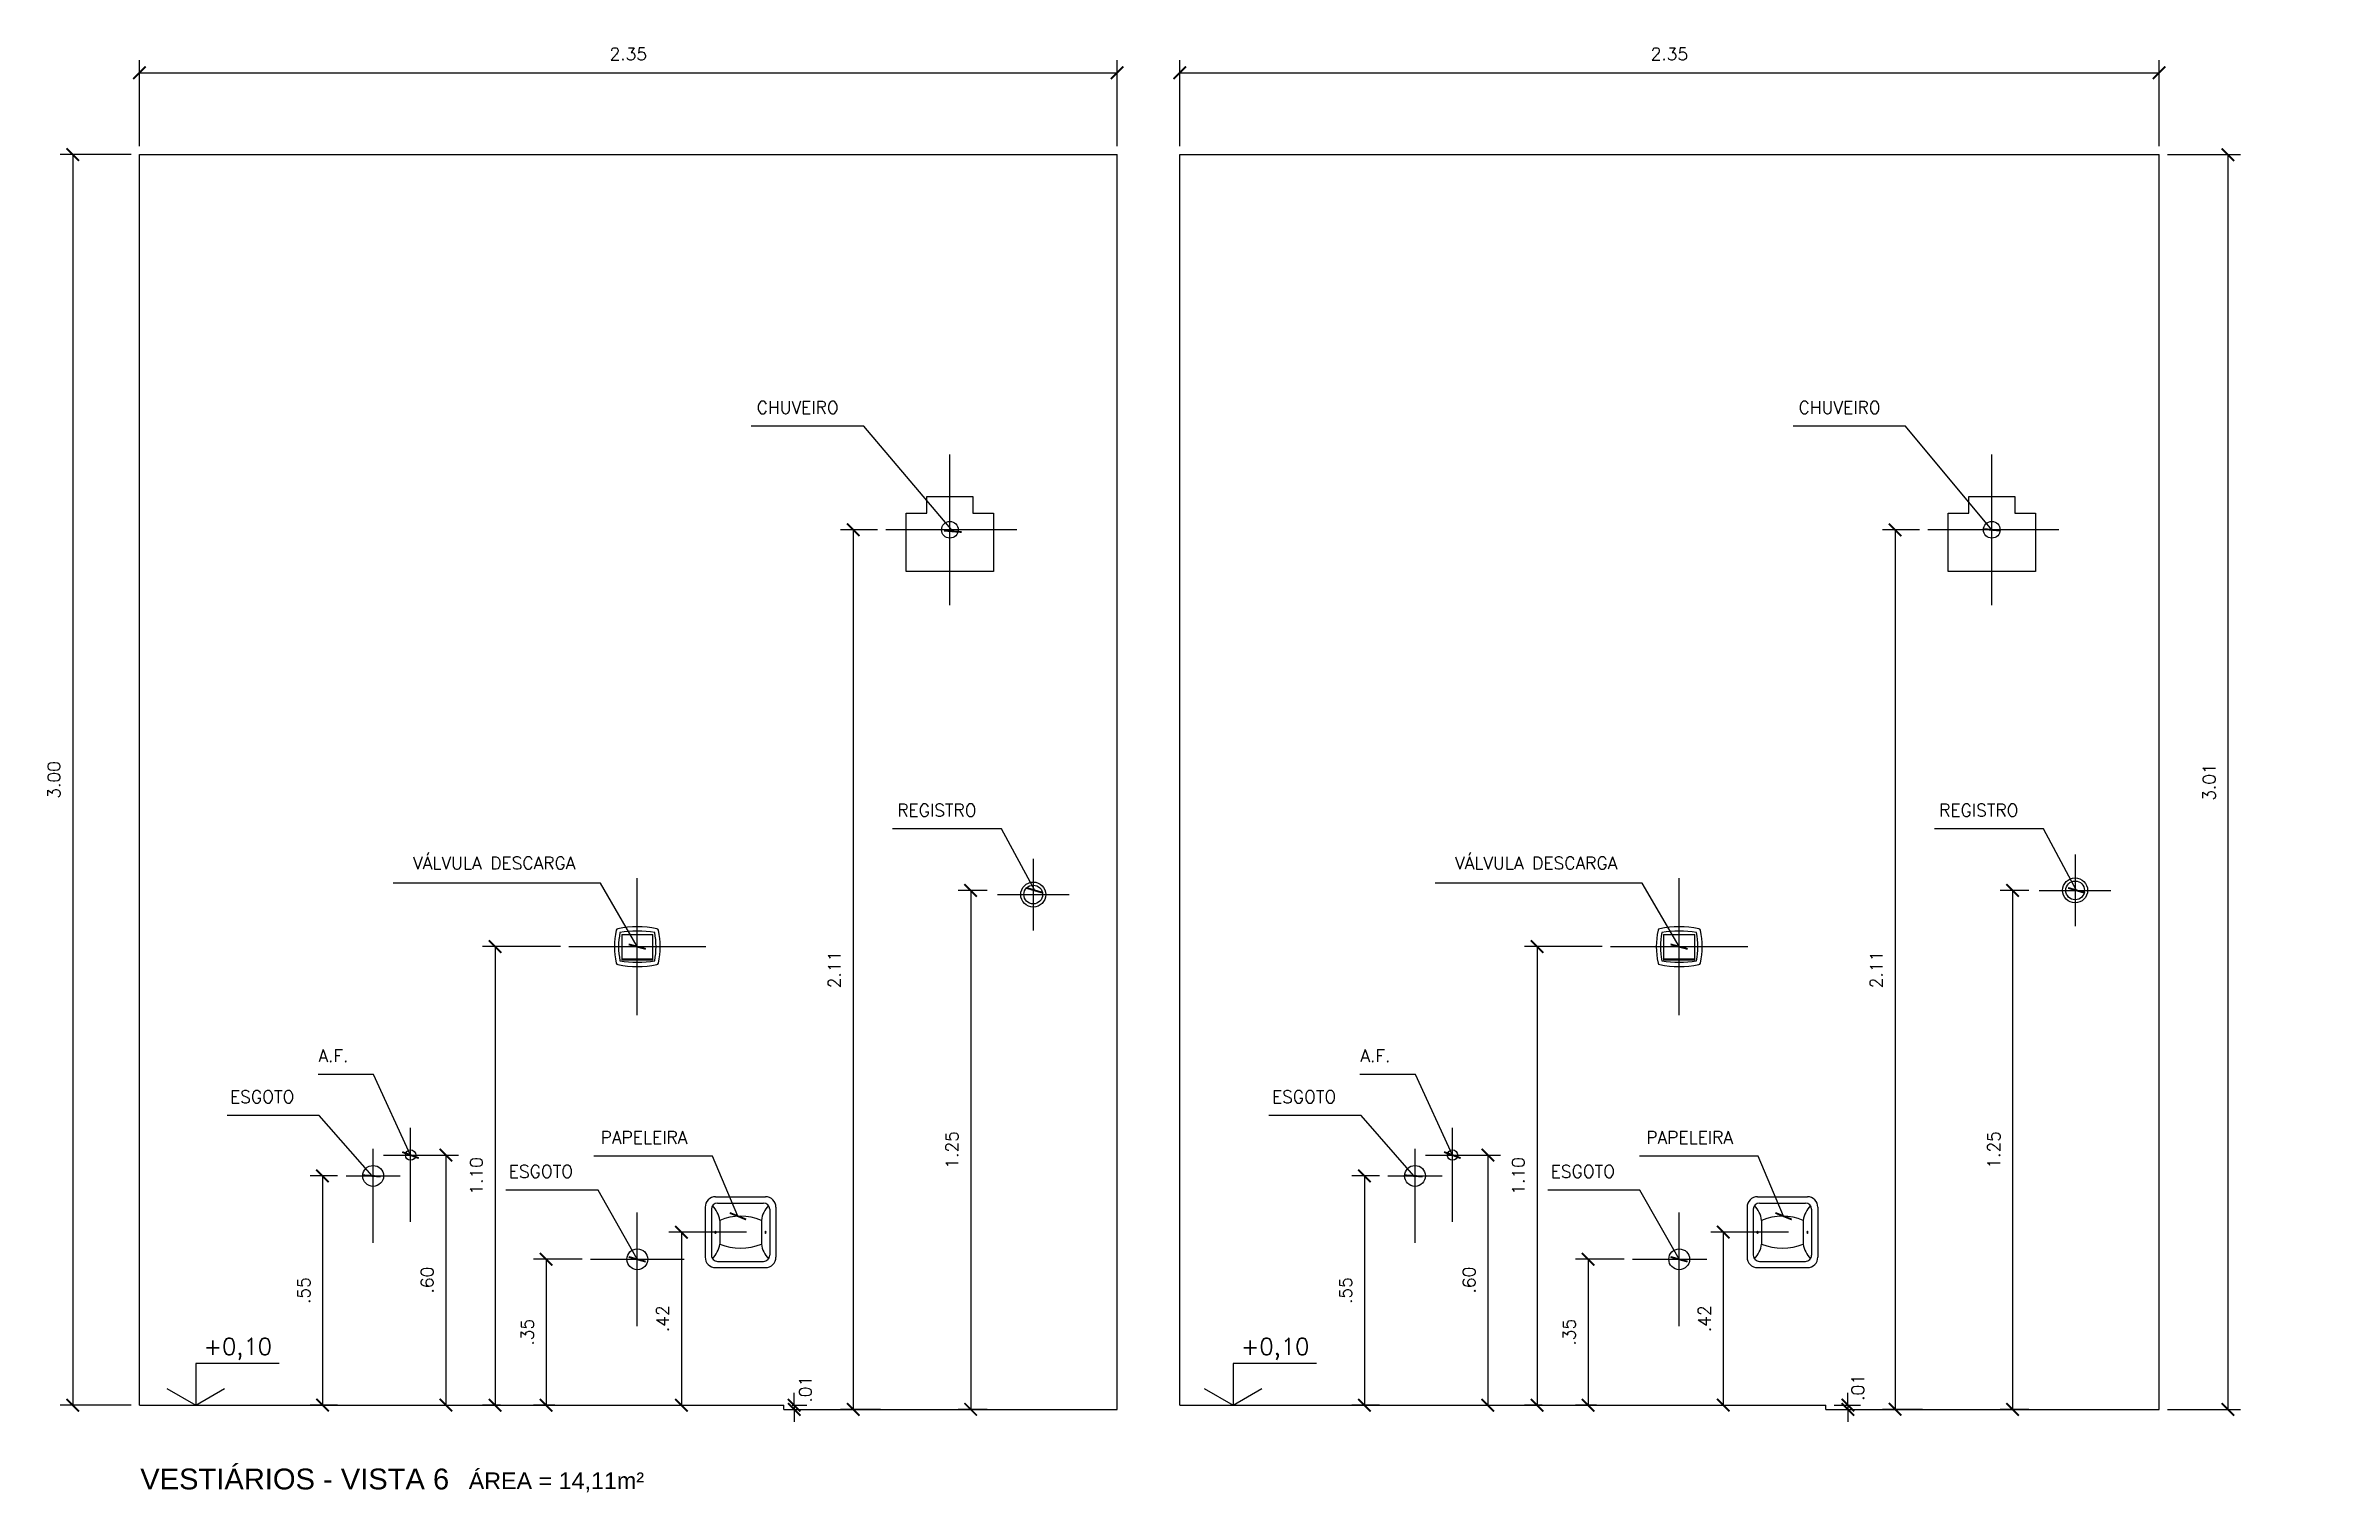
# Model space of a CAD drawing. Header units: millimetres. Extents: x 1 to 250, y 10 to 22.
# Drawn here: x 119.59 to 125.09, y 18.08 to 21.55 of the extents above; entities that cross this region are included whole.
import ezdxf

# ---------------------------------------------------------------- set-up
doc = ezdxf.new("R2010")
doc.units = ezdxf.units.MM
for name, color, linetype in [('COTAS', 1, 'Continuous'), ('NOTAS', 2, 'Continuous'), ('PEÇAS', 7, 'Continuous'), ('PEÇAS50', 8, 'Continuous'), ('REVEST', 2, 'Continuous')]:
    doc.layers.add(name, color=color, linetype=linetype)
doc.styles.add('60-20', font='romans.shx', dxfattribs={"height": 0.03})
doc.styles.add('60-50', font='romans.shx', dxfattribs={"height": 0.075})
doc.styles.add('80-20', font='romans.shx', dxfattribs={"height": 0.04})
doc.styles.add('ARIAL', font='arial.ttf', dxfattribs={"height": 0.05})
doc.dimstyles.new('20', dxfattribs={"dimtxt": 0.1, "dimasz": 0.075, "dimexe": 0.075, "dimexo": 0.05, "dimgap": 0.075, "dimtad": 1, "dimzin": 4, "dimdsep": 46, "dimtxsty": '60-50', "dimblk1": 'ARCHTICK', "dimblk2": 'ARCHTICK', "dimsah": 1, "dimcen": 2.5, "dimclrt": 3, "dimadec": 0, "dimazin": 0, "dimtfac": 1, "dimtmove": 2, "dimatfit": 3, "dimldrblk": 'ARCHTICK', "dimfxl": 1, "dimarcsym": 0})

msp = doc.modelspace()

# ---------------------------------------------------------------- texts
at = {"layer": 'COTAS', "color": 3, "char_height": 0.03, "attachment_point": 6, "style": '60-20'}
for s, insert in [('CHUVEIRO', (121.4969061531938, 20.68425406821592)), ('CHUVEIRO', (123.9971679401142, 20.68425406821592)), ('REGISTRO', (121.8277808982062, 19.71814822689281)), ('REGISTRO', (124.3280426851266, 19.7181482268928)), ('VÁLVULA DESCARGA', (120.8651601887539, 19.591440093692)), ('VÁLVULA DESCARGA', (123.3654219756742, 19.591440093692)), ('A.F.', (120.3205378692109, 19.12927383659053)), ('A.F.', (122.8207996561313, 19.12927383659053)), ('ESGOTO', (120.190609272407, 19.03069557941626)), ('ESGOTO', (122.6908710593274, 19.03069557941626)), ('PAPELEIRA', (121.1338704145853, 18.93320612617768)), ('PAPELEIRA', (123.6430909532015, 18.93320612617768)), ('ESGOTO', (120.8595522806475, 18.85167031626253)), ('ESGOTO', (123.3598140675679, 18.85167031626253))]:
    msp.add_mtext(s, dxfattribs=dict(at, insert=insert))
at = {"layer": 'NOTAS', "color": 3, "style": '80-20'}
for p in [(119.9726382480261, 18.41166374148773), (122.4620907407203, 18.41166374148773)]:
    msp.add_text('+0,10', height=0.04, dxfattribs=at).set_placement(p)
at = {"layer": 'NOTAS', "style": 'ARIAL'}
for s, height, p in [('VESTIÁRIOS - VISTA 6', 0.05, (119.8209112053012, 18.08879807487235)), ('ÁREA = 14,11m²', 0.04, (120.6090846305416, 18.08953251586874))]:
    msp.add_text(s, height=height, dxfattribs=at).set_placement(p)

# ---------------------------------------------------------------- blocks, each defined once
blk = doc.blocks.new('_ARCHTICK')
at = {"color": 0, "linetype": 'ByBlock', "const_width": 0.15}
blk.add_lwpolyline([(-0.5, -0.5), (0.5, 0.5)], dxfattribs=at)
blk = doc.blocks.new('*D70')
at = {"color": 0, "linetype": 'ByBlock'}
for p, q in [((119.8189608397129, 21.31086577955022), (119.8189608397129, 21.51734985800593)), ((119.8189608397129, 21.48734985800593), (122.1653516404287, 21.48734985800593)), ((122.1653516404287, 21.31086577955022), (122.1653516404287, 21.51734985800593))]:
    blk.add_line(p, q, dxfattribs=at)
at = {"layer": 'DEFPOINTS', "color": 0, "linetype": 'ByBlock'}
for p in [(122.1653516404287, 21.48734985800593), (119.8189608397129, 21.29086577955022), (122.1653516404287, 21.29086577955022)]:
    blk.add_point(p, dxfattribs=at)
at = {"color": 0, "linetype": 'ByBlock', "xscale": 0.03, "yscale": 0.03, "zscale": 0.03, "rotation": 180}
blk.add_blockref('_ARCHTICK', (119.8189608397129, 21.48734985800593), dxfattribs=at)
at = {"color": 0, "linetype": 'ByBlock', "xscale": 0.03, "yscale": 0.03, "zscale": 0.03}
blk.add_blockref('_ARCHTICK', (122.1653516404287, 21.48734985800593), dxfattribs=at)
at = {"color": 3, "linetype": 'ByBlock', "insert": (120.9921562400708, 21.53234985800593), "char_height": 0.03, "attachment_point": 5, "style": '60-20'}
blk.add_mtext('2.35', dxfattribs=at)
blk = doc.blocks.new('*D71')
at = {"color": 0, "linetype": 'ByBlock'}
for p, q in [((122.6153516404287, 21.31086577955022), (122.6153516404287, 21.51734985800593)), ((122.6153516404287, 21.48734985800593), (124.9656134273492, 21.48734985800593)), ((124.9656134273492, 21.31086577955022), (124.9656134273492, 21.51734985800593))]:
    blk.add_line(p, q, dxfattribs=at)
at = {"layer": 'DEFPOINTS', "color": 0, "linetype": 'ByBlock'}
for p in [(124.9656134273492, 21.48734985800593), (122.6153516404287, 21.29086577955022), (124.9656134273492, 21.29086577955022)]:
    blk.add_point(p, dxfattribs=at)
at = {"color": 0, "linetype": 'ByBlock', "xscale": 0.03, "yscale": 0.03, "zscale": 0.03, "rotation": 180}
blk.add_blockref('_ARCHTICK', (122.6153516404287, 21.48734985800593), dxfattribs=at)
at = {"color": 0, "linetype": 'ByBlock', "xscale": 0.03, "yscale": 0.03, "zscale": 0.03}
blk.add_blockref('_ARCHTICK', (124.9656134273492, 21.48734985800593), dxfattribs=at)
at = {"color": 3, "linetype": 'ByBlock', "insert": (123.7904825338889, 21.53234985800593), "char_height": 0.03, "attachment_point": 5, "style": '60-20'}
blk.add_mtext('2.35', dxfattribs=at)
blk = doc.blocks.new('*D201')
at = {"color": 0, "linetype": 'ByBlock'}
for p, q in [((119.7989608397129, 21.29086577955022), (119.6288222701599, 21.29086577955022)), ((119.6588222701599, 21.29086577955022), (119.6588222701599, 18.29086577955046)), ((119.798960839713, 18.29086577955046), (119.6288222701599, 18.29086577955046))]:
    blk.add_line(p, q, dxfattribs=at)
at = {"layer": 'DEFPOINTS', "color": 0, "linetype": 'ByBlock'}
for p in [(119.8189608397129, 21.29086577955022), (119.6588222701599, 18.29086577955046), (119.818960839713, 18.29086577955046)]:
    blk.add_point(p, dxfattribs=at)
at = {"color": 0, "linetype": 'ByBlock', "xscale": 0.03, "yscale": 0.03, "zscale": 0.03}
for p, rotation in [((119.6588222701599, 21.29086577955022), 90), ((119.6588222701599, 18.29086577955046), 270)]:
    blk.add_blockref('_ARCHTICK', p, dxfattribs=dict(at, rotation=rotation))
at = {"color": 3, "linetype": 'ByBlock', "insert": (119.6138222701599, 19.79086577955034), "char_height": 0.03, "attachment_point": 5, "rotation": 90, "style": '60-20'}
blk.add_mtext('3.00', dxfattribs=at)
blk = doc.blocks.new('*D202')
at = {"color": 0, "linetype": 'ByBlock'}
for p, q in [((121.6853516404288, 18.29086577955046), (121.7201033230001, 18.29086577955046)), ((121.6901033230001, 18.29086577955046), (121.6901033230001, 18.32086577955046)), ((121.6901033230001, 18.29086577955046), (121.6901033230001, 18.28086577955057)), ((121.6901033230001, 18.29086577955046), (121.6901033230001, 18.28086577955057)), ((121.6853516404288, 18.28086577955057), (121.7201033230001, 18.28086577955057)), ((121.6901033230001, 18.28086577955057), (121.6901033230001, 18.25086577955057))]:
    blk.add_line(p, q, dxfattribs=at)
at = {"layer": 'DEFPOINTS', "color": 0, "linetype": 'ByBlock'}
for p in [(121.6653516404288, 18.29086577955046), (121.6653516404288, 18.28086577955057), (121.6901033230001, 18.28086577955057)]:
    blk.add_point(p, dxfattribs=at)
at = {"color": 0, "linetype": 'ByBlock', "xscale": 0.03, "yscale": 0.03, "zscale": 0.03}
for p, rotation in [((121.6901033230001, 18.29086577955046), 270), ((121.6901033230001, 18.28086577955057), 90)]:
    blk.add_blockref('_ARCHTICK', p, dxfattribs=dict(at, rotation=rotation))
at = {"color": 3, "linetype": 'ByBlock', "insert": (121.717070246322, 18.32916983240978), "char_height": 0.03, "attachment_point": 5, "rotation": 90, "style": '60-20'}
blk.add_mtext('.01', dxfattribs=at)
blk = doc.blocks.new('*D203')
at = {"color": 0, "linetype": 'ByBlock'}
for p, q in [((124.1856134273493, 18.29086577955045), (124.2488408184073, 18.29086577955045)), ((124.2188408184073, 18.29086577955045), (124.2188408184073, 18.32086577955046)), ((124.2188408184073, 18.29086577955045), (124.2188408184073, 18.28086577955057)), ((124.2188408184073, 18.29086577955045), (124.2188408184073, 18.28086577955057)), ((124.1856134273493, 18.28086577955057), (124.2488408184073, 18.28086577955057)), ((124.2188408184073, 18.28086577955057), (124.2188408184073, 18.25086577955057))]:
    blk.add_line(p, q, dxfattribs=at)
at = {"layer": 'DEFPOINTS', "color": 0, "linetype": 'ByBlock'}
for p in [(124.1656134273493, 18.29086577955045), (124.1656134273493, 18.28086577955057), (124.2188408184073, 18.28086577955057)]:
    blk.add_point(p, dxfattribs=at)
at = {"color": 0, "linetype": 'ByBlock', "xscale": 0.03, "yscale": 0.03, "zscale": 0.03}
for p, rotation in [((124.2188408184073, 18.29086577955045), 270), ((124.2188408184073, 18.28086577955057), 90)]:
    blk.add_blockref('_ARCHTICK', p, dxfattribs=dict(at, rotation=rotation))
at = {"color": 3, "linetype": 'ByBlock', "insert": (124.2426920091288, 18.33343285825913), "char_height": 0.03, "attachment_point": 5, "rotation": 90, "style": '60-20'}
blk.add_mtext('.01', dxfattribs=at)
blk = doc.blocks.new('*D204')
at = {"color": 0, "linetype": 'ByBlock'}
for p, q in [((124.9856134273492, 21.29086577955022), (125.1608442964468, 21.29086577955022)), ((125.1308442964468, 21.29086577955022), (125.1308442964468, 18.28086577955057)), ((124.9856134273492, 18.28086577955057), (125.1608442964468, 18.28086577955057))]:
    blk.add_line(p, q, dxfattribs=at)
at = {"layer": 'DEFPOINTS', "color": 0, "linetype": 'ByBlock'}
for p in [(124.9656134273492, 21.29086577955022), (124.9656134273492, 18.28086577955057), (125.1308442964468, 18.28086577955057)]:
    blk.add_point(p, dxfattribs=at)
at = {"color": 0, "linetype": 'ByBlock', "xscale": 0.03, "yscale": 0.03, "zscale": 0.03}
for p, rotation in [((125.1308442964468, 21.29086577955022), 90), ((125.1308442964468, 18.28086577955057), 270)]:
    blk.add_blockref('_ARCHTICK', p, dxfattribs=dict(at, rotation=rotation))
at = {"color": 3, "linetype": 'ByBlock', "insert": (125.0858442964468, 19.78586577955039), "char_height": 0.03, "attachment_point": 5, "rotation": 90, "style": '60-20'}
blk.add_mtext('3.01', dxfattribs=at)
blk = doc.blocks.new('*D325')
at = {"color": 0, "linetype": 'ByBlock'}
for p, q in [((187.007447631292, 19.52586577955052), (186.9382192815781, 19.52586577955052)), ((186.9682192815781, 19.52586577955052), (186.9682192815781, 18.28086577955051)), ((187.007447631292, 18.28086577955051), (186.9382192815781, 18.28086577955051))]:
    blk.add_line(p, q, dxfattribs=at)
at = {"layer": 'DEFPOINTS', "color": 0, "linetype": 'ByBlock'}
for p in [(187.027447631292, 19.52586577955052), (186.9682192815781, 18.28086577955051), (187.027447631292, 18.28086577955051)]:
    blk.add_point(p, dxfattribs=at)
at = {"color": 0, "linetype": 'ByBlock', "xscale": 0.03, "yscale": 0.03, "zscale": 0.03}
for p, rotation in [((186.9682192815781, 19.52586577955052), 90), ((186.9682192815781, 18.28086577955051), 270)]:
    blk.add_blockref('_ARCHTICK', p, dxfattribs=dict(at, rotation=rotation))
at = {"color": 3, "linetype": 'ByBlock', "insert": (186.9232192815781, 18.90336577955052), "char_height": 0.03, "attachment_point": 5, "rotation": 90, "style": '60-20'}
blk.add_mtext('1.25', dxfattribs=at)
blk = doc.blocks.new('*D326')
at = {"color": 0, "linetype": 'ByBlock'}
for p, q in [((124.3905445347765, 20.3908657795504), (124.3019306531045, 20.3908657795504)), ((124.3319306531045, 20.3908657795504), (124.3319306531045, 18.28086577955051)), ((124.3975935637076, 18.28086577955051), (124.3019306531045, 18.28086577955051))]:
    blk.add_line(p, q, dxfattribs=at)
at = {"layer": 'DEFPOINTS', "color": 0, "linetype": 'ByBlock'}
for p in [(124.4105445347765, 20.3908657795504), (124.3319306531045, 18.28086577955051), (124.4175935637076, 18.28086577955051)]:
    blk.add_point(p, dxfattribs=at)
at = {"color": 0, "linetype": 'ByBlock', "xscale": 0.03, "yscale": 0.03, "zscale": 0.03}
for p, rotation in [((124.3319306531045, 20.3908657795504), 90), ((124.3319306531045, 18.28086577955051), 270)]:
    blk.add_blockref('_ARCHTICK', p, dxfattribs=dict(at, rotation=rotation))
at = {"color": 3, "linetype": 'ByBlock', "insert": (124.2869306531045, 19.33586577955045), "char_height": 0.03, "attachment_point": 5, "rotation": 90, "style": '60-20'}
blk.add_mtext('2.11', dxfattribs=at)
blk = doc.blocks.new('*D327')
at = {"color": 0, "linetype": 'ByBlock'}
for p, q in [((123.6819566336371, 18.64086577955053), (123.5651886093159, 18.64086577955053)), ((123.5951886093159, 18.64086577955053), (123.5951886093159, 18.29086577955051)), ((123.6158055583148, 18.29086577955051), (123.5651886093159, 18.29086577955051))]:
    blk.add_line(p, q, dxfattribs=at)
at = {"layer": 'DEFPOINTS', "color": 0, "linetype": 'ByBlock'}
for p in [(123.7019566336371, 18.64086577955053), (123.5951886093159, 18.29086577955051), (123.6358055583148, 18.29086577955051)]:
    blk.add_point(p, dxfattribs=at)
at = {"color": 0, "linetype": 'ByBlock', "xscale": 0.03, "yscale": 0.03, "zscale": 0.03}
for p, rotation in [((123.5951886093159, 18.64086577955053), 90), ((123.5951886093159, 18.29086577955051), 270)]:
    blk.add_blockref('_ARCHTICK', p, dxfattribs=dict(at, rotation=rotation))
at = {"color": 3, "linetype": 'ByBlock', "insert": (123.5501886093159, 18.46586577955052), "char_height": 0.03, "attachment_point": 5, "rotation": 90, "style": '60-20'}
blk.add_mtext('.35', dxfattribs=at)
blk = doc.blocks.new('*D328')
at = {"color": 0, "linetype": 'ByBlock'}
for p, q in [((123.6292712446874, 19.39086577955052), (123.4427357679398, 19.39086577955052)), ((123.4727357679398, 19.39086577955052), (123.4727357679398, 18.29086577955051)), ((123.4853153097817, 18.29086577955051), (123.4427357679398, 18.29086577955051))]:
    blk.add_line(p, q, dxfattribs=at)
at = {"layer": 'DEFPOINTS', "color": 0, "linetype": 'ByBlock'}
for p in [(123.6492712446874, 19.39086577955052), (123.4727357679398, 18.29086577955051), (123.5053153097817, 18.29086577955051)]:
    blk.add_point(p, dxfattribs=at)
at = {"color": 0, "linetype": 'ByBlock', "xscale": 0.03, "yscale": 0.03, "zscale": 0.03}
for p, rotation in [((123.4727357679398, 19.39086577955052), 90), ((123.4727357679398, 18.29086577955051), 270)]:
    blk.add_blockref('_ARCHTICK', p, dxfattribs=dict(at, rotation=rotation))
at = {"color": 3, "linetype": 'ByBlock', "insert": (123.4277357679398, 18.84086577955052), "char_height": 0.03, "attachment_point": 5, "rotation": 90, "style": '60-20'}
blk.add_mtext('1.10', dxfattribs=at)
blk = doc.blocks.new('*D329')
at = {"color": 0, "linetype": 'ByBlock'}
for p, q in [((124.0762582546984, 18.70586577955053), (123.8896288161333, 18.70586577955053)), ((123.9196288161333, 18.70586577955053), (123.9196288161333, 18.29086577955051)), ((123.9256873447515, 18.29086577955051), (123.9496288161333, 18.29086577955051))]:
    blk.add_line(p, q, dxfattribs=at)
at = {"layer": 'DEFPOINTS', "color": 0, "linetype": 'ByBlock'}
for p in [(124.0962582546984, 18.70586577955053), (123.9056873447515, 18.29086577955051), (123.9196288161333, 18.29086577955051)]:
    blk.add_point(p, dxfattribs=at)
at = {"color": 0, "linetype": 'ByBlock', "xscale": 0.03, "yscale": 0.03, "zscale": 0.03}
for p, rotation in [((123.9196288161333, 18.70586577955053), 90), ((123.9196288161333, 18.29086577955051), 270)]:
    blk.add_blockref('_ARCHTICK', p, dxfattribs=dict(at, rotation=rotation))
at = {"color": 3, "linetype": 'ByBlock', "insert": (123.8746288161333, 18.49836577955052), "char_height": 0.03, "attachment_point": 5, "rotation": 90, "style": '60-20'}
blk.add_mtext('.42', dxfattribs=at)
blk = doc.blocks.new('*D330')
at = {"color": 0, "linetype": 'ByBlock'}
for p, q in [((134.9377636092948, 18.89086577955053), (134.9953872959723, 18.89086577955053)), ((134.9653872959723, 18.89086577955053), (134.9653872959723, 18.29086577955051)), ((134.9377636092948, 18.29086577955051), (134.9953872959723, 18.29086577955051))]:
    blk.add_line(p, q, dxfattribs=at)
at = {"layer": 'DEFPOINTS', "color": 0, "linetype": 'ByBlock'}
for p in [(134.9177636092948, 18.89086577955053), (134.9177636092948, 18.29086577955051), (134.9653872959723, 18.29086577955051)]:
    blk.add_point(p, dxfattribs=at)
at = {"color": 0, "linetype": 'ByBlock', "xscale": 0.03, "yscale": 0.03, "zscale": 0.03}
for p, rotation in [((134.9653872959723, 18.89086577955053), 90), ((134.9653872959723, 18.29086577955051), 270)]:
    blk.add_blockref('_ARCHTICK', p, dxfattribs=dict(at, rotation=rotation))
at = {"color": 3, "linetype": 'ByBlock', "insert": (134.9203872959723, 18.59086577955052), "char_height": 0.03, "attachment_point": 5, "rotation": 90, "style": '60-20'}
blk.add_mtext('.60', dxfattribs=at)
blk = doc.blocks.new('*D331')
at = {"color": 0, "linetype": 'ByBlock'}
for p, q in [((134.677743327598, 18.84086577955053), (134.6116881390218, 18.84086577955053)), ((134.6416881390218, 18.84086577955053), (134.6416881390218, 18.29086577955051)), ((134.677743327598, 18.29086577955051), (134.6116881390218, 18.29086577955051))]:
    blk.add_line(p, q, dxfattribs=at)
at = {"layer": 'DEFPOINTS', "color": 0, "linetype": 'ByBlock'}
for p in [(134.697743327598, 18.84086577955053), (134.6416881390218, 18.29086577955051), (134.697743327598, 18.29086577955051)]:
    blk.add_point(p, dxfattribs=at)
at = {"color": 0, "linetype": 'ByBlock', "xscale": 0.03, "yscale": 0.03, "zscale": 0.03}
for p, rotation in [((134.6416881390218, 18.84086577955053), 90), ((134.6416881390218, 18.29086577955051), 270)]:
    blk.add_blockref('_ARCHTICK', p, dxfattribs=dict(at, rotation=rotation))
at = {"color": 3, "linetype": 'ByBlock', "insert": (134.5966881390218, 18.56586577955052), "char_height": 0.03, "attachment_point": 5, "rotation": 90, "style": '60-20'}
blk.add_mtext('.55', dxfattribs=at)
blk = doc.blocks.new('*D332')
at = {"color": 0, "linetype": 'ByBlock'}
for p, q in [((124.6532110413695, 19.52586577955052), (124.5839826916556, 19.52586577955052)), ((124.6139826916556, 19.52586577955052), (124.6139826916556, 18.28086577955051)), ((124.6532110413695, 18.28086577955051), (124.5839826916556, 18.28086577955051))]:
    blk.add_line(p, q, dxfattribs=at)
at = {"layer": 'DEFPOINTS', "color": 0, "linetype": 'ByBlock'}
for p in [(124.6732110413695, 19.52586577955052), (124.6139826916556, 18.28086577955051), (124.6732110413695, 18.28086577955051)]:
    blk.add_point(p, dxfattribs=at)
at = {"color": 0, "linetype": 'ByBlock', "xscale": 0.03, "yscale": 0.03, "zscale": 0.03}
for p, rotation in [((124.6139826916556, 19.52586577955052), 90), ((124.6139826916556, 18.28086577955051), 270)]:
    blk.add_blockref('_ARCHTICK', p, dxfattribs=dict(at, rotation=rotation))
at = {"color": 3, "linetype": 'ByBlock', "insert": (124.5689826916556, 18.90336577955051), "char_height": 0.03, "attachment_point": 5, "rotation": 90, "style": '60-20'}
blk.add_mtext('1.25', dxfattribs=at)
blk = doc.blocks.new('*D333')
at = {"color": 0, "linetype": 'ByBlock'}
for p, q in [((124.3905445347765, 20.3908657795504), (124.3019306531045, 20.3908657795504)), ((124.3319306531045, 20.3908657795504), (124.3319306531045, 18.28086577955051)), ((124.3975935637076, 18.28086577955051), (124.3019306531045, 18.28086577955051))]:
    blk.add_line(p, q, dxfattribs=at)
at = {"layer": 'DEFPOINTS', "color": 0, "linetype": 'ByBlock'}
for p in [(124.4105445347765, 20.3908657795504), (124.3319306531045, 18.28086577955051), (124.4175935637076, 18.28086577955051)]:
    blk.add_point(p, dxfattribs=at)
at = {"color": 0, "linetype": 'ByBlock', "xscale": 0.03, "yscale": 0.03, "zscale": 0.03}
for p, rotation in [((124.3319306531045, 20.3908657795504), 90), ((124.3319306531045, 18.28086577955051), 270)]:
    blk.add_blockref('_ARCHTICK', p, dxfattribs=dict(at, rotation=rotation))
at = {"color": 3, "linetype": 'ByBlock', "insert": (124.2869306531045, 19.33586577955045), "char_height": 0.03, "attachment_point": 5, "rotation": 90, "style": '60-20'}
blk.add_mtext('2.11', dxfattribs=at)
blk = doc.blocks.new('*D334')
at = {"color": 0, "linetype": 'ByBlock'}
for p, q in [((123.6819566336371, 18.64086577955053), (123.5651886093159, 18.64086577955053)), ((123.5951886093159, 18.64086577955053), (123.5951886093159, 18.29086577955051)), ((123.6158055583148, 18.29086577955051), (123.5651886093159, 18.29086577955051))]:
    blk.add_line(p, q, dxfattribs=at)
at = {"layer": 'DEFPOINTS', "color": 0, "linetype": 'ByBlock'}
for p in [(123.7019566336371, 18.64086577955053), (123.5951886093159, 18.29086577955051), (123.6358055583148, 18.29086577955051)]:
    blk.add_point(p, dxfattribs=at)
at = {"color": 0, "linetype": 'ByBlock', "xscale": 0.03, "yscale": 0.03, "zscale": 0.03}
for p, rotation in [((123.5951886093159, 18.64086577955053), 90), ((123.5951886093159, 18.29086577955051), 270)]:
    blk.add_blockref('_ARCHTICK', p, dxfattribs=dict(at, rotation=rotation))
at = {"color": 3, "linetype": 'ByBlock', "insert": (123.5501886093159, 18.46586577955052), "char_height": 0.03, "attachment_point": 5, "rotation": 90, "style": '60-20'}
blk.add_mtext('.35', dxfattribs=at)
blk = doc.blocks.new('*D335')
at = {"color": 0, "linetype": 'ByBlock'}
for p, q in [((123.6292712446874, 19.39086577955052), (123.4427357679398, 19.39086577955052)), ((123.4727357679398, 19.39086577955052), (123.4727357679398, 18.29086577955051)), ((123.4853153097817, 18.29086577955051), (123.4427357679398, 18.29086577955051))]:
    blk.add_line(p, q, dxfattribs=at)
at = {"layer": 'DEFPOINTS', "color": 0, "linetype": 'ByBlock'}
for p in [(123.6492712446874, 19.39086577955052), (123.4727357679398, 18.29086577955051), (123.5053153097817, 18.29086577955051)]:
    blk.add_point(p, dxfattribs=at)
at = {"color": 0, "linetype": 'ByBlock', "xscale": 0.03, "yscale": 0.03, "zscale": 0.03}
for p, rotation in [((123.4727357679398, 19.39086577955052), 90), ((123.4727357679398, 18.29086577955051), 270)]:
    blk.add_blockref('_ARCHTICK', p, dxfattribs=dict(at, rotation=rotation))
at = {"color": 3, "linetype": 'ByBlock', "insert": (123.4277357679398, 18.84086577955052), "char_height": 0.03, "attachment_point": 5, "rotation": 90, "style": '60-20'}
blk.add_mtext('1.10', dxfattribs=at)
blk = doc.blocks.new('*D336')
at = {"color": 0, "linetype": 'ByBlock'}
for p, q in [((124.0762582546984, 18.70586577955053), (123.8896288161333, 18.70586577955053)), ((123.9196288161333, 18.70586577955053), (123.9196288161333, 18.29086577955051)), ((123.9256873447515, 18.29086577955051), (123.9496288161333, 18.29086577955051))]:
    blk.add_line(p, q, dxfattribs=at)
at = {"layer": 'DEFPOINTS', "color": 0, "linetype": 'ByBlock'}
for p in [(124.0962582546984, 18.70586577955053), (123.9056873447515, 18.29086577955051), (123.9196288161333, 18.29086577955051)]:
    blk.add_point(p, dxfattribs=at)
at = {"color": 0, "linetype": 'ByBlock', "xscale": 0.03, "yscale": 0.03, "zscale": 0.03}
for p, rotation in [((123.9196288161333, 18.70586577955053), 90), ((123.9196288161333, 18.29086577955051), 270)]:
    blk.add_blockref('_ARCHTICK', p, dxfattribs=dict(at, rotation=rotation))
at = {"color": 3, "linetype": 'ByBlock', "insert": (123.8746288161333, 18.49836577955052), "char_height": 0.03, "attachment_point": 5, "rotation": 90, "style": '60-20'}
blk.add_mtext('.42', dxfattribs=at)
blk = doc.blocks.new('*D337')
at = {"color": 0, "linetype": 'ByBlock'}
for p, q in [((123.3271188652384, 18.89086577955053), (123.3847425519159, 18.89086577955053)), ((123.3547425519159, 18.89086577955053), (123.3547425519159, 18.29086577955051)), ((123.3271188652384, 18.29086577955051), (123.3847425519159, 18.29086577955051))]:
    blk.add_line(p, q, dxfattribs=at)
at = {"layer": 'DEFPOINTS', "color": 0, "linetype": 'ByBlock'}
for p in [(123.3071188652384, 18.89086577955053), (123.3071188652384, 18.29086577955051), (123.3547425519159, 18.29086577955051)]:
    blk.add_point(p, dxfattribs=at)
at = {"color": 0, "linetype": 'ByBlock', "xscale": 0.03, "yscale": 0.03, "zscale": 0.03}
for p, rotation in [((123.3547425519159, 18.89086577955053), 90), ((123.3547425519159, 18.29086577955051), 270)]:
    blk.add_blockref('_ARCHTICK', p, dxfattribs=dict(at, rotation=rotation))
at = {"color": 3, "linetype": 'ByBlock', "insert": (123.3097425519159, 18.59086577955052), "char_height": 0.03, "attachment_point": 5, "rotation": 90, "style": '60-20'}
blk.add_mtext('.60', dxfattribs=at)
blk = doc.blocks.new('*D338')
at = {"color": 0, "linetype": 'ByBlock'}
for p, q in [((123.0946280936086, 18.84086577955053), (123.0285729050325, 18.84086577955053)), ((123.0585729050325, 18.84086577955053), (123.0585729050325, 18.29086577955051)), ((123.0946280936086, 18.29086577955051), (123.0285729050325, 18.29086577955051))]:
    blk.add_line(p, q, dxfattribs=at)
at = {"layer": 'DEFPOINTS', "color": 0, "linetype": 'ByBlock'}
for p in [(123.1146280936086, 18.84086577955053), (123.0585729050325, 18.29086577955051), (123.1146280936086, 18.29086577955051)]:
    blk.add_point(p, dxfattribs=at)
at = {"color": 0, "linetype": 'ByBlock', "xscale": 0.03, "yscale": 0.03, "zscale": 0.03}
for p, rotation in [((123.0585729050325, 18.84086577955053), 90), ((123.0585729050325, 18.29086577955051), 270)]:
    blk.add_blockref('_ARCHTICK', p, dxfattribs=dict(at, rotation=rotation))
at = {"color": 3, "linetype": 'ByBlock', "insert": (123.0135729050325, 18.56586577955052), "char_height": 0.03, "attachment_point": 5, "rotation": 90, "style": '60-20'}
blk.add_mtext('.55', dxfattribs=at)

# ---------------------------------------------------------------- dimensions: what is measured, and where the dimension line sits
at = {"layer": 'COTAS'}
dim = msp.add_linear_dim(base=(122.1653516404287, 21.48734985800593), p1=(119.8189608397129, 21.29086577955022), p2=(122.1653516404287, 21.29086577955022), dimstyle='20', override={"dimtxt": 0.02, "dimasz": 0.03, "dimexe": 0.03, "dimexo": 0.02, "dimgap": 0.03, "dimtxsty": '60-20'}, dxfattribs=at)
dim.commit()
dim.dimension.update_dxf_attribs({"geometry": '*D70', "text_midpoint": (120.9921562400708, 21.53234985800593)})
dim = msp.add_linear_dim(base=(124.6656134273492, 21.48734985800593), p1=(122.3153516404287, 21.29086577955022), p2=(124.6656134273492, 21.29086577955022), dimstyle='20', override={"dimtxt": 0.02, "dimasz": 0.03, "dimexe": 0.03, "dimexo": 0.02, "dimgap": 0.03, "dimtxsty": '60-20'}, dxfattribs=at)
dim.commit()
dim.dimension.update_dxf_attribs({"geometry": '*D71', "text_midpoint": (123.7904825338889, 21.53234985800593), "insert": (-0.2999999999999972, 0)})
dim = msp.add_linear_dim(base=(119.6588222701599, 18.29086577955046), p1=(119.8189608397129, 21.29086577955022), p2=(119.818960839713, 18.29086577955046), angle=90, dimstyle='20', override={"dimtxt": 0.02, "dimasz": 0.03, "dimexe": 0.03, "dimexo": 0.02, "dimgap": 0.03, "dimtxsty": '60-20'}, dxfattribs=at)
dim.commit()
dim.dimension.update_dxf_attribs({"geometry": '*D201', "text_midpoint": (119.6138222701599, 19.79086577955034)})
for base, p1, p2, picture, middle, set_off in [((124.8308442964468, 18.28086577955057), (124.6656134273492, 21.29086577955022), (124.6656134273492, 18.28086577955057), '*D204', (125.0858442964468, 19.78586577955039), (-0.2999999999999972, 0)), ((121.5316688661841, 18.28086577955051), (121.6102827478562, 20.39086577955041), (121.6173317767873, 18.28086577955051), '*D333', (121.7866688661841, 19.33586577955046), (-2.800261786920359, 3.552713678800501e-15)), ((124.0319306531045, 18.28086577955051), (124.1105445347765, 20.3908657795504), (124.1175935637076, 18.28086577955051), '*D326', (124.2869306531045, 19.33586577955045), (-0.2999999999999972, 0)), ((121.8137209047353, 18.28086577955051), (121.8729492544492, 19.52586577955053), (121.8729492544492, 18.28086577955051), '*D332', (122.0687209047353, 18.90336577955052), (-2.800261786920359, 3.552713678800501e-15)), ((124.3139826916556, 18.28086577955051), (124.3732110413695, 19.52586577955052), (124.3732110413695, 18.28086577955051), '*D325', (124.5689826916556, 18.90336577955052), (-62.65423658992249, 0)), ((120.6724739810195, 18.29086577955051), (120.849009457767, 19.39086577955053), (120.7050535228613, 18.29086577955051), '*D335', (120.9274739810194, 18.84086577955052), (-2.800261786920359, 3.552713678800501e-15)), ((123.1727357679398, 18.29086577955051), (123.3492712446874, 19.39086577955052), (123.2053153097817, 18.29086577955051), '*D328', (123.4277357679398, 18.84086577955052), (-0.2999999999999972, 0)), ((120.5544807649955, 18.29086577955051), (120.506857078318, 18.89086577955053), (120.506857078318, 18.29086577955051), '*D337', (120.8094807649955, 18.59086577955052), (-2.800261786920359, 3.552713678800501e-15)), ((123.0547425519159, 18.29086577955051), (123.0071188652384, 18.89086577955053), (123.0071188652384, 18.29086577955051), '*D330', (123.3097425519159, 18.59086577955052), (-11.91064474405646, 0)), ((120.2583111181121, 18.29086577955051), (120.3143663066883, 18.84086577955053), (120.3143663066883, 18.29086577955051), '*D338', (120.5133111181121, 18.56586577955052), (-2.800261786920359, 3.552713678800501e-15)), ((122.7585729050325, 18.29086577955051), (122.8146280936086, 18.84086577955053), (122.8146280936086, 18.29086577955051), '*D331', (123.0135729050325, 18.56586577955052), (-11.88311523398936, 0)), ((121.1193670292129, 18.29086577955051), (121.295996467778, 18.70586577955053), (121.1054255578311, 18.29086577955051), '*D336', (121.3743670292129, 18.49836577955052), (-2.800261786920359, 3.552713678800501e-15)), ((123.6196288161333, 18.29086577955051), (123.7962582546984, 18.70586577955053), (123.6056873447515, 18.29086577955051), '*D329', (123.8746288161333, 18.49836577955052), (-0.2999999999999972, 0)), ((120.7949268223956, 18.29086577955051), (120.9016948467168, 18.64086577955053), (120.8355437713944, 18.29086577955051), '*D334', (121.0499268223956, 18.46586577955052), (-2.800261786920359, 3.552713678800501e-15)), ((123.2951886093159, 18.29086577955051), (123.4019566336371, 18.64086577955053), (123.3358055583148, 18.29086577955051), '*D327', (123.5501886093159, 18.46586577955052), (-0.2999999999999972, 0))]:
    dim = msp.add_linear_dim(base=base, p1=p1, p2=p2, angle=90, dimstyle='20', override={"dimtxt": 0.02, "dimasz": 0.03, "dimexe": 0.03, "dimexo": 0.02, "dimgap": 0.03, "dimtxsty": '60-20'}, dxfattribs=at)
    dim.commit()
    dim.dimension.update_dxf_attribs({"geometry": picture, "text_midpoint": middle, "insert": set_off})
for base, p1, p2, picture, middle in [((121.3901033230001, 18.28086577955057), (121.3653516404288, 18.29086577955046), (121.3653516404288, 18.28086577955057), '*D202', (121.417070246322, 18.32916983240978)), ((123.9188408184073, 18.28086577955057), (123.8656134273493, 18.29086577955045), (123.8656134273493, 18.28086577955057), '*D203', (123.9426920091288, 18.33343285825913))]:
    dim = msp.add_linear_dim(base=base, p1=p1, p2=p2, angle=90, dimstyle='20', override={"dimtxt": 0.02, "dimasz": 0.03, "dimexe": 0.03, "dimexo": 0.02, "dimgap": 0.03, "dimtxsty": '60-20'}, dxfattribs=at)
    dim.commit()
    dim.dimension.update_dxf_attribs({"geometry": picture, "text_midpoint": middle, "dimtype": 160, "insert": (-0.2999999999999972, 0)})

# ---------------------------------------------------------------- linework, layer by layer
at = {"layer": 'NOTAS'}
for points in [[(120.1540079843213, 18.39086577955056), (119.9540079843213, 18.39086577955056), (119.9540079843213, 18.29086577955057)], [(122.6434604770155, 18.39086577955056), (122.4434604770155, 18.39086577955056), (122.4434604770155, 18.29086577955057)]]:
    msp.add_lwpolyline(points, dxfattribs=at)
at = {"layer": 'NOTAS', "color": 3}
for points in [[(119.8847259520186, 18.33086577955056), (119.9540079843213, 18.29086577955056), (120.023290016624, 18.33086577955056)], [(122.3741784447127, 18.33086577955056), (122.4434604770155, 18.29086577955056), (122.5127425093182, 18.33086577955056)]]:
    msp.add_lwpolyline(points, dxfattribs=at)
at = {"layer": 'PEÇAS', "color": 8}
for p, q in [((124.464070348369, 19.61189645928763), (124.464070348369, 19.43983509981341)), ((121.0137141197756, 19.22616111754181), (121.0137141197756, 19.55557044155925)), ((121.9638085614485, 19.60189645928763), (121.9638085614485, 19.42983509981341)), ((123.5139759066961, 19.2261611175418), (123.5139759066961, 19.55557044155924)), ((121.8777778817114, 19.51586577955052), (122.0498392411857, 19.51586577955052)), ((124.3780396686319, 19.52586577955052), (124.5501010281061, 19.52586577955052)), ((120.8490094577668, 19.39086577955053), (121.1784187817843, 19.39086577955053)), ((123.3492712446874, 19.39086577955052), (123.6786805687048, 19.39086577955052)), ((120.4697160124236, 18.73037838006622), (120.4697160124236, 18.95587592039893)), ((122.969977799344, 18.73037838006622), (122.969977799344, 18.95587592039893)), ((120.3797160124235, 18.68037838006622), (120.3797160124235, 18.90587592039893)), ((122.879977799344, 18.68037838006622), (122.879977799344, 18.90587592039893)), ((120.3147058715751, 18.84086577955053), (120.4447261532719, 18.84086577955053)), ((120.4047058715752, 18.89086577955053), (120.534726153272, 18.89086577955053)), ((122.8149676584956, 18.84086577955053), (122.9449879401924, 18.84086577955053)), ((122.9049676584956, 18.89086577955053), (123.0349879401924, 18.89086577955053)), ((121.0137141197756, 18.48037838006622), (121.0137141197756, 18.75288505260948)), ((121.1914334937787, 18.76086577955053), (121.1914334937787, 18.65086577955054)), ((121.2064334937787, 18.77586577955053), (121.3164334937788, 18.77586577955052)), ((121.2114334937787, 18.73425759424594), (121.2114334937787, 18.67747396485637)), ((121.3114334937788, 18.73425759424595), (121.3114334937788, 18.67747396485631)), ((121.3314334937788, 18.76086577955052), (121.3314334937788, 18.65086577955055)), ((123.5139759066961, 18.48037838006622), (123.5139759066961, 18.75288505260948)), ((123.6916952806993, 18.76086577955053), (123.6916952806993, 18.65086577955054)), ((123.7066952806993, 18.77586577955053), (123.8166952806993, 18.77586577955052)), ((123.7116952806992, 18.73425759424594), (123.7116952806993, 18.67747396485637)), ((123.8116952806993, 18.73425759424595), (123.8116952806993, 18.67747396485631)), ((123.8316952806993, 18.76086577955052), (123.8316952806993, 18.65086577955054)), ((120.9016948467166, 18.64086577955053), (121.1257333928345, 18.64086577955053)), ((121.2064334937787, 18.63586577955054), (121.3164334937788, 18.63586577955054)), ((123.4019566336371, 18.64086577955053), (123.5801921005817, 18.64086577955053)), ((123.7066952806993, 18.63586577955053), (123.8166952806993, 18.63586577955054))]:
    msp.add_line(p, q, dxfattribs=at)
at = {"layer": 'PEÇAS'}
for p, q in [((120.9763294484985, 19.42040497958648), (121.0510987910526, 19.42040497958648)), ((120.9763294484985, 19.42040497958648), (120.9763294484985, 19.35836577955053)), ((121.0510987910526, 19.35836577955053), (121.0510987910526, 19.42040497958648)), ((123.476591235419, 19.42040497958648), (123.5513605779731, 19.42040497958648)), ((123.476591235419, 19.42040497958648), (123.476591235419, 19.35836577955053)), ((123.5513605779731, 19.35836577955053), (123.5513605779731, 19.42040497958648)), ((120.9763294484985, 19.36132657951457), (121.0510987910526, 19.36132657951457)), ((121.0510987910526, 19.35836577955053), (120.9763294484985, 19.35836577955053)), ((123.476591235419, 19.36132657951456), (123.5513605779731, 19.36132657951457)), ((123.5513605779731, 19.35836577955053), (123.476591235419, 19.35836577955053)), ((121.2014334937788, 18.79086577955053), (121.3214334937788, 18.79086577955053)), ((123.7016952806993, 18.79086577955053), (123.8216952806993, 18.79086577955053)), ((121.1764334937788, 18.76586577955053), (121.1764334937788, 18.64586577955053)), ((121.3464334937788, 18.76586577955053), (121.3464334937788, 18.64586577955053)), ((123.6766952806993, 18.76586577955053), (123.6766952806993, 18.64586577955053)), ((123.8466952806993, 18.76586577955053), (123.8466952806993, 18.64586577955053)), ((121.2014334937788, 18.62086577955053), (121.3214334937788, 18.62086577955053)), ((123.7016952806993, 18.62086577955053), (123.8216952806993, 18.62086577955053))]:
    msp.add_line(p, q, dxfattribs=at)
for points in [[(121.6588085614486, 20.43086577955038), (121.7088085614485, 20.43086577955038), (121.7088085614485, 20.4708657795504), (121.8188085614485, 20.4708657795504), (121.8188085614485, 20.43086577955038), (121.8688085614486, 20.43086577955038), (121.8688085614486, 20.2908657795504), (121.6588085614486, 20.2908657795504), (121.6588085614486, 20.43086577955038)], [(124.159070348369, 20.43086577955038), (124.209070348369, 20.43086577955038), (124.209070348369, 20.4708657795504), (124.319070348369, 20.4708657795504), (124.319070348369, 20.43086577955038), (124.3690703483691, 20.43086577955038), (124.3690703483691, 20.2908657795504), (124.159070348369, 20.2908657795504), (124.159070348369, 20.43086577955038)]]:
    msp.add_lwpolyline(points, dxfattribs=at)
at = {"layer": 'PEÇAS', "color": 8}
for centre in [(124.464070348369, 19.52586577955052), (121.9638085614485, 19.51586577955052)]:
    msp.add_circle(centre, 0.03, dxfattribs=at)
at = {"layer": 'PEÇAS'}
for centre, radius in [((121.9638085614485, 19.51586577955052), 0.0225), ((124.464070348369, 19.52586577955052), 0.0225), ((120.4697160124236, 18.89086577955053), 0.0125), ((122.969977799344, 18.89086577955053), 0.0125), ((120.3797160124235, 18.84086577955053), 0.025), ((122.879977799344, 18.84086577955053), 0.025), ((121.0137141197756, 18.64086577955053), 0.025), ((123.5139759066961, 18.64086577955053), 0.025)]:
    msp.add_circle(centre, radius, dxfattribs=at)
for centre, radius, start, end in [((121.1418391197757, 19.39086577955053), 0.1831250000001474, 167.6112451833147, 192.3887548166895), ((120.9678618664466, 19.42908136471039), 0.005, 100.6763863518243, 167.6112451833463), ((121.0137141197756, 19.18586577955035), 0.2525000000001751, 79.32361364810096, 100.676386351899), ((121.1418391197757, 19.39086577955053), 0.1731250000001474, 168.7089640970707, 191.2910359029327), ((121.0137141197756, 19.18586577955035), 0.2425000000001751, 80.11045427640342, 99.88954572359658), ((120.8855891197757, 19.39086577955056), 0.1731249999998483, 348.7089640970389, 11.29103590293938), ((121.0595663731045, 19.42908136471039), 0.005, 12.38875481672834, 79.32361364817567), ((120.8855891197757, 19.39086577955056), 0.1831249999998483, 347.6112451832809, 12.38875481669868), ((123.6421009066962, 19.39086577955053), 0.1831250000001474, 167.6112451833147, 192.3887548166895), ((123.4681236533671, 19.42908136471039), 0.005, 100.6763863518243, 167.6112451833463), ((123.5139759066961, 19.18586577955034), 0.2525000000001751, 79.32361364810096, 100.676386351899), ((123.6421009066962, 19.39086577955053), 0.1731250000001474, 168.7089640970707, 191.2910359029327), ((123.5139759066961, 19.18586577955034), 0.2425000000001751, 80.11045427640342, 99.88954572359658), ((123.3858509066962, 19.39086577955056), 0.1731249999998483, 348.7089640970389, 11.29103590293938), ((123.5598281600251, 19.42908136471039), 0.005, 12.38875481672834, 79.32361364817567), ((123.3858509066962, 19.39086577955056), 0.1831249999998483, 347.6112451832809, 12.38875481669868), ((120.9678618664466, 19.35265019439066), 0.005, 192.3887548166886, 259.3236136481757), ((121.0137141197755, 19.59586577955069), 0.2525000000001584, 259.3236136481036, 280.6763863518998), ((121.0137141197755, 19.59586577955069), 0.2425000000001584, 260.110454276406, 279.8895457235973), ((121.0595663731045, 19.35265019439066), 0.005, 280.6763863518243, 347.6112451832716), ((121.0637141197756, 19.34836577955054), 1.4210854715202e-14, 267.7847571316923, 216.869897645844), ((123.4681236533671, 19.35265019439066), 0.005, 192.3887548166886, 259.3236136481757), ((123.5139759066961, 19.59586577955069), 0.2525000000001584, 259.3236136481036, 280.6763863518998), ((123.5139759066961, 19.59586577955069), 0.2425000000001584, 260.110454276406, 279.8895457235973), ((123.559828160025, 19.35265019439066), 0.005, 280.6763863518243, 347.6112451832716), ((123.5639759066961, 19.34836577955054), 1.4210854715202e-14, 267.7847571316923, 216.869897645844), ((121.2014334937788, 18.76586577955053), 0.025, 90, 180), ((121.3214334937788, 18.76586577955053), 0.025, 0, 90), ((123.7016952806993, 18.76586577955053), 0.025, 90, 180), ((123.8216952806993, 18.76586577955053), 0.025, 0, 90), ((121.2014334937788, 18.64586577955053), 0.025, 180, 270), ((121.3214334937788, 18.64586577955053), 0.025, 270, 0), ((123.7016952806993, 18.64586577955053), 0.025, 180, 270), ((123.8216952806993, 18.64586577955053), 0.025, 270, 0)]:
    msp.add_arc(centre, radius, start, end, dxfattribs=at)
at = {"layer": 'PEÇAS', "color": 8}
for centre, radius, start, end in [((121.2064334937787, 18.76086577955053), 0.015, 89.99999999999774, 179.9999999999923), ((121.1462434159541, 18.72478189382682), 0.06587514816078989, 8.27030450573587, 43.07437311644831), ((121.2614334937788, 18.6142575942463), 0.1299999999996577, 67.38013505192558, 112.6198649481698), ((121.3766235716033, 18.72478189382682), 0.06587514816079104, 136.9256268835517, 171.7296954942641), ((121.3164334937788, 18.76086577955052), 0.015, 7.735108985319272e-12, 89.99999999999795), ((123.7066952806993, 18.76086577955052), 0.015, 89.99999999999774, 179.9999999999923), ((123.6465052028746, 18.72478189382682), 0.06587514816078989, 8.27030450573587, 43.07437311644831), ((123.7616952806994, 18.61425759424629), 0.1299999999996577, 67.38013505192558, 112.6198649481698), ((123.8768853585239, 18.72478189382682), 0.06587514816079104, 136.9256268835517, 171.7296954942641), ((123.8166952806993, 18.76086577955052), 0.015, 7.735108985319272e-12, 89.99999999999795), ((121.1462434159541, 18.68694966527424), 0.06587514816078989, 316.9256268835517, 351.7296954942641), ((121.2614334937788, 18.79747396485477), 0.1299999999996577, 247.380135051654, 292.6198649482786), ((121.3766235716033, 18.68694966527424), 0.06587514816079104, 188.2703045057359, 223.0743731164483), ((123.6465052028746, 18.68694966527424), 0.06587514816078989, 316.9256268835517, 351.7296954942641), ((123.7616952806994, 18.79747396485476), 0.1299999999996577, 247.380135051654, 292.6198649482786), ((123.8768853585239, 18.68694966527424), 0.06587514816079104, 188.2703045057359, 223.0743731164483), ((121.2064334937787, 18.65086577955054), 0.015, 179.9999999999864, 270.0000000000022), ((121.3164334937788, 18.65086577955054), 0.015, 270.000000000002, 1.357036664091049e-11), ((123.7066952806993, 18.65086577955053), 0.015, 179.9999999999864, 270.0000000000022), ((123.8166952806993, 18.65086577955054), 0.015, 270.000000000002, 1.357036664091049e-11)]:
    msp.add_arc(centre, radius, start, end, dxfattribs=at)
for centre in [(121.2014334937788, 18.70586577955053), (123.7016952806993, 18.70586577955053)]:
    msp.add_ellipse(centre, major_axis=(0, 0.002811580813432357), ratio=0.4185102000500169, dxfattribs=at)
at = {"layer": 'PEÇAS', "color": 8, "extrusion": (0, 0, -1)}
for centre in [(121.3214334937788, 18.70586577955053), (123.8216952806993, 18.70586577955053)]:
    msp.add_ellipse(centre, major_axis=(0, 0.002811580813432357), ratio=0.4185102000500169, dxfattribs=at)
at = {"layer": 'PEÇAS50'}
for p, q in [((121.7638085614486, 20.21002713823123), (121.7638085614486, 20.57170442086957)), ((124.2640703483691, 20.21002713823123), (124.2640703483691, 20.57170442086957)), ((121.9243385858998, 20.3908657795504), (121.610282747856, 20.3908657795504)), ((124.4246003728203, 20.3908657795504), (124.1105445347765, 20.3908657795504))]:
    msp.add_line(p, q, dxfattribs=at)
for centre in [(121.7638085614486, 20.3908657795504), (124.2640703483691, 20.3908657795504)]:
    msp.add_circle(centre, 0.01999999999999957, dxfattribs=at)
at = {"layer": 'REVEST'}
for p, q in [((119.818960839713, 18.29086577955046), (119.8189608397129, 21.29086577955022)), ((119.8189608397129, 21.29086577955022), (122.1653516404287, 21.29086577955022)), ((122.1653516404288, 18.28086577955057), (122.1653516404287, 21.29086577955022)), ((122.3153516404287, 18.29086577955045), (122.3153516404287, 21.29086577955022)), ((122.3153516404287, 21.29086577955022), (124.6656134273492, 21.29086577955022)), ((124.6656134273491, 18.28086577955057), (124.6656134273492, 21.29086577955022)), ((119.818960839713, 18.29086577955046), (121.3653516404288, 18.29086577955046)), ((121.3653516404288, 18.28086577955057), (121.3653516404288, 18.29086577955046)), ((122.3153516404287, 18.29086577955046), (123.8656134273493, 18.29086577955045)), ((123.8656134273493, 18.28086577955057), (123.8656134273493, 18.29086577955046)), ((121.3653516404288, 18.28086577955057), (122.1653516404287, 18.28086577955057)), ((123.8656134273493, 18.28086577955057), (124.6656134273492, 18.28086577955057))]:
    msp.add_line(p, q, dxfattribs=at)

msp.set_redraw_order([(e.dxf.handle, doc.entitydb.next_handle()) for e in msp.query("TEXT MTEXT ATTDEF DIMENSION ARC_DIMENSION")])  # texts and dimensions are drawn at this point

# ---------------------------------------------------------------- leaders
at = {"layer": 'COTAS', "annotation_type": 0, "has_hookline": 1, "hookline_direction": 1}
for points, text_width in [([(121.7710887701272, 20.38724210906742), (121.5569061531939, 20.63925406821592), (121.5269061531938, 20.63925406821592)], 0.21), ([(124.2640703483691, 20.3908657795504), (124.0571679401142, 20.63925406821592), (124.0271679401142, 20.63925406821592)], 0.21), ([(121.9672884995431, 19.52586577955053), (121.8877808982062, 19.67314822689281), (121.8577808982062, 19.67314822689281)], 0.2014285714285714), ([(124.4675502864635, 19.52586577955052), (124.3880426851266, 19.6731482268928), (124.3580426851266, 19.6731482268928)], 0.2014285714285714), ([(121.0134675628638, 19.39086577955053), (120.9251601887539, 19.54358295083486), (120.8951601887539, 19.54358295083486)], 0.4371428571428573), ([(123.5137293497842, 19.39086577955052), (123.4254219756742, 19.54358295083486), (123.3954219756742, 19.54358295083486)], 0.4371428571428573), ([(120.4693764475366, 18.89086577955053), (120.3805378692109, 19.08427383659053), (120.3505378692109, 19.08427383659053)], 0.07285714285714284), ([(122.969638234457, 18.89086577955053), (122.8807996561313, 19.08427383659053), (122.8507996561313, 19.08427383659053)], 0.07285714285714284), ([(120.3770820319988, 18.84086577955053), (120.250609272407, 18.98569557941626), (120.220609272407, 18.98569557941626)], 0.1614285714285714), ([(122.8773438189191, 18.84086577955053), (122.7508710593274, 18.98569557941626), (122.7208710593274, 18.98569557941626)], 0.1614285714285714), ([(121.2551874790004, 18.74425759424595), (121.1938704145853, 18.88820612617768), (121.1638704145853, 18.88820612617768)], 0.2242857142857143), ([(123.7644080176166, 18.74425759424595), (123.7030909532015, 18.88820612617768), (123.6730909532015, 18.88820612617768)], 0.2242857142857143), ([(121.0134675628638, 18.64086577955053), (120.9195522806475, 18.80667031626253), (120.8895522806475, 18.80667031626253)], 0.1614285714285714), ([(123.5137293497842, 18.64086577955053), (123.4198140675679, 18.80667031626253), (123.3898140675679, 18.80667031626253)], 0.1614285714285714)]:
    msp.add_leader(points, dimstyle='20', override={"dimtxt": 0.02, "dimasz": 0.03, "dimexe": 0.03, "dimexo": 0.02, "dimgap": 0.03, "dimtxsty": '60-20'}, dxfattribs=dict(at, text_width=text_width))

doc.saveas('drawing.dxf')
